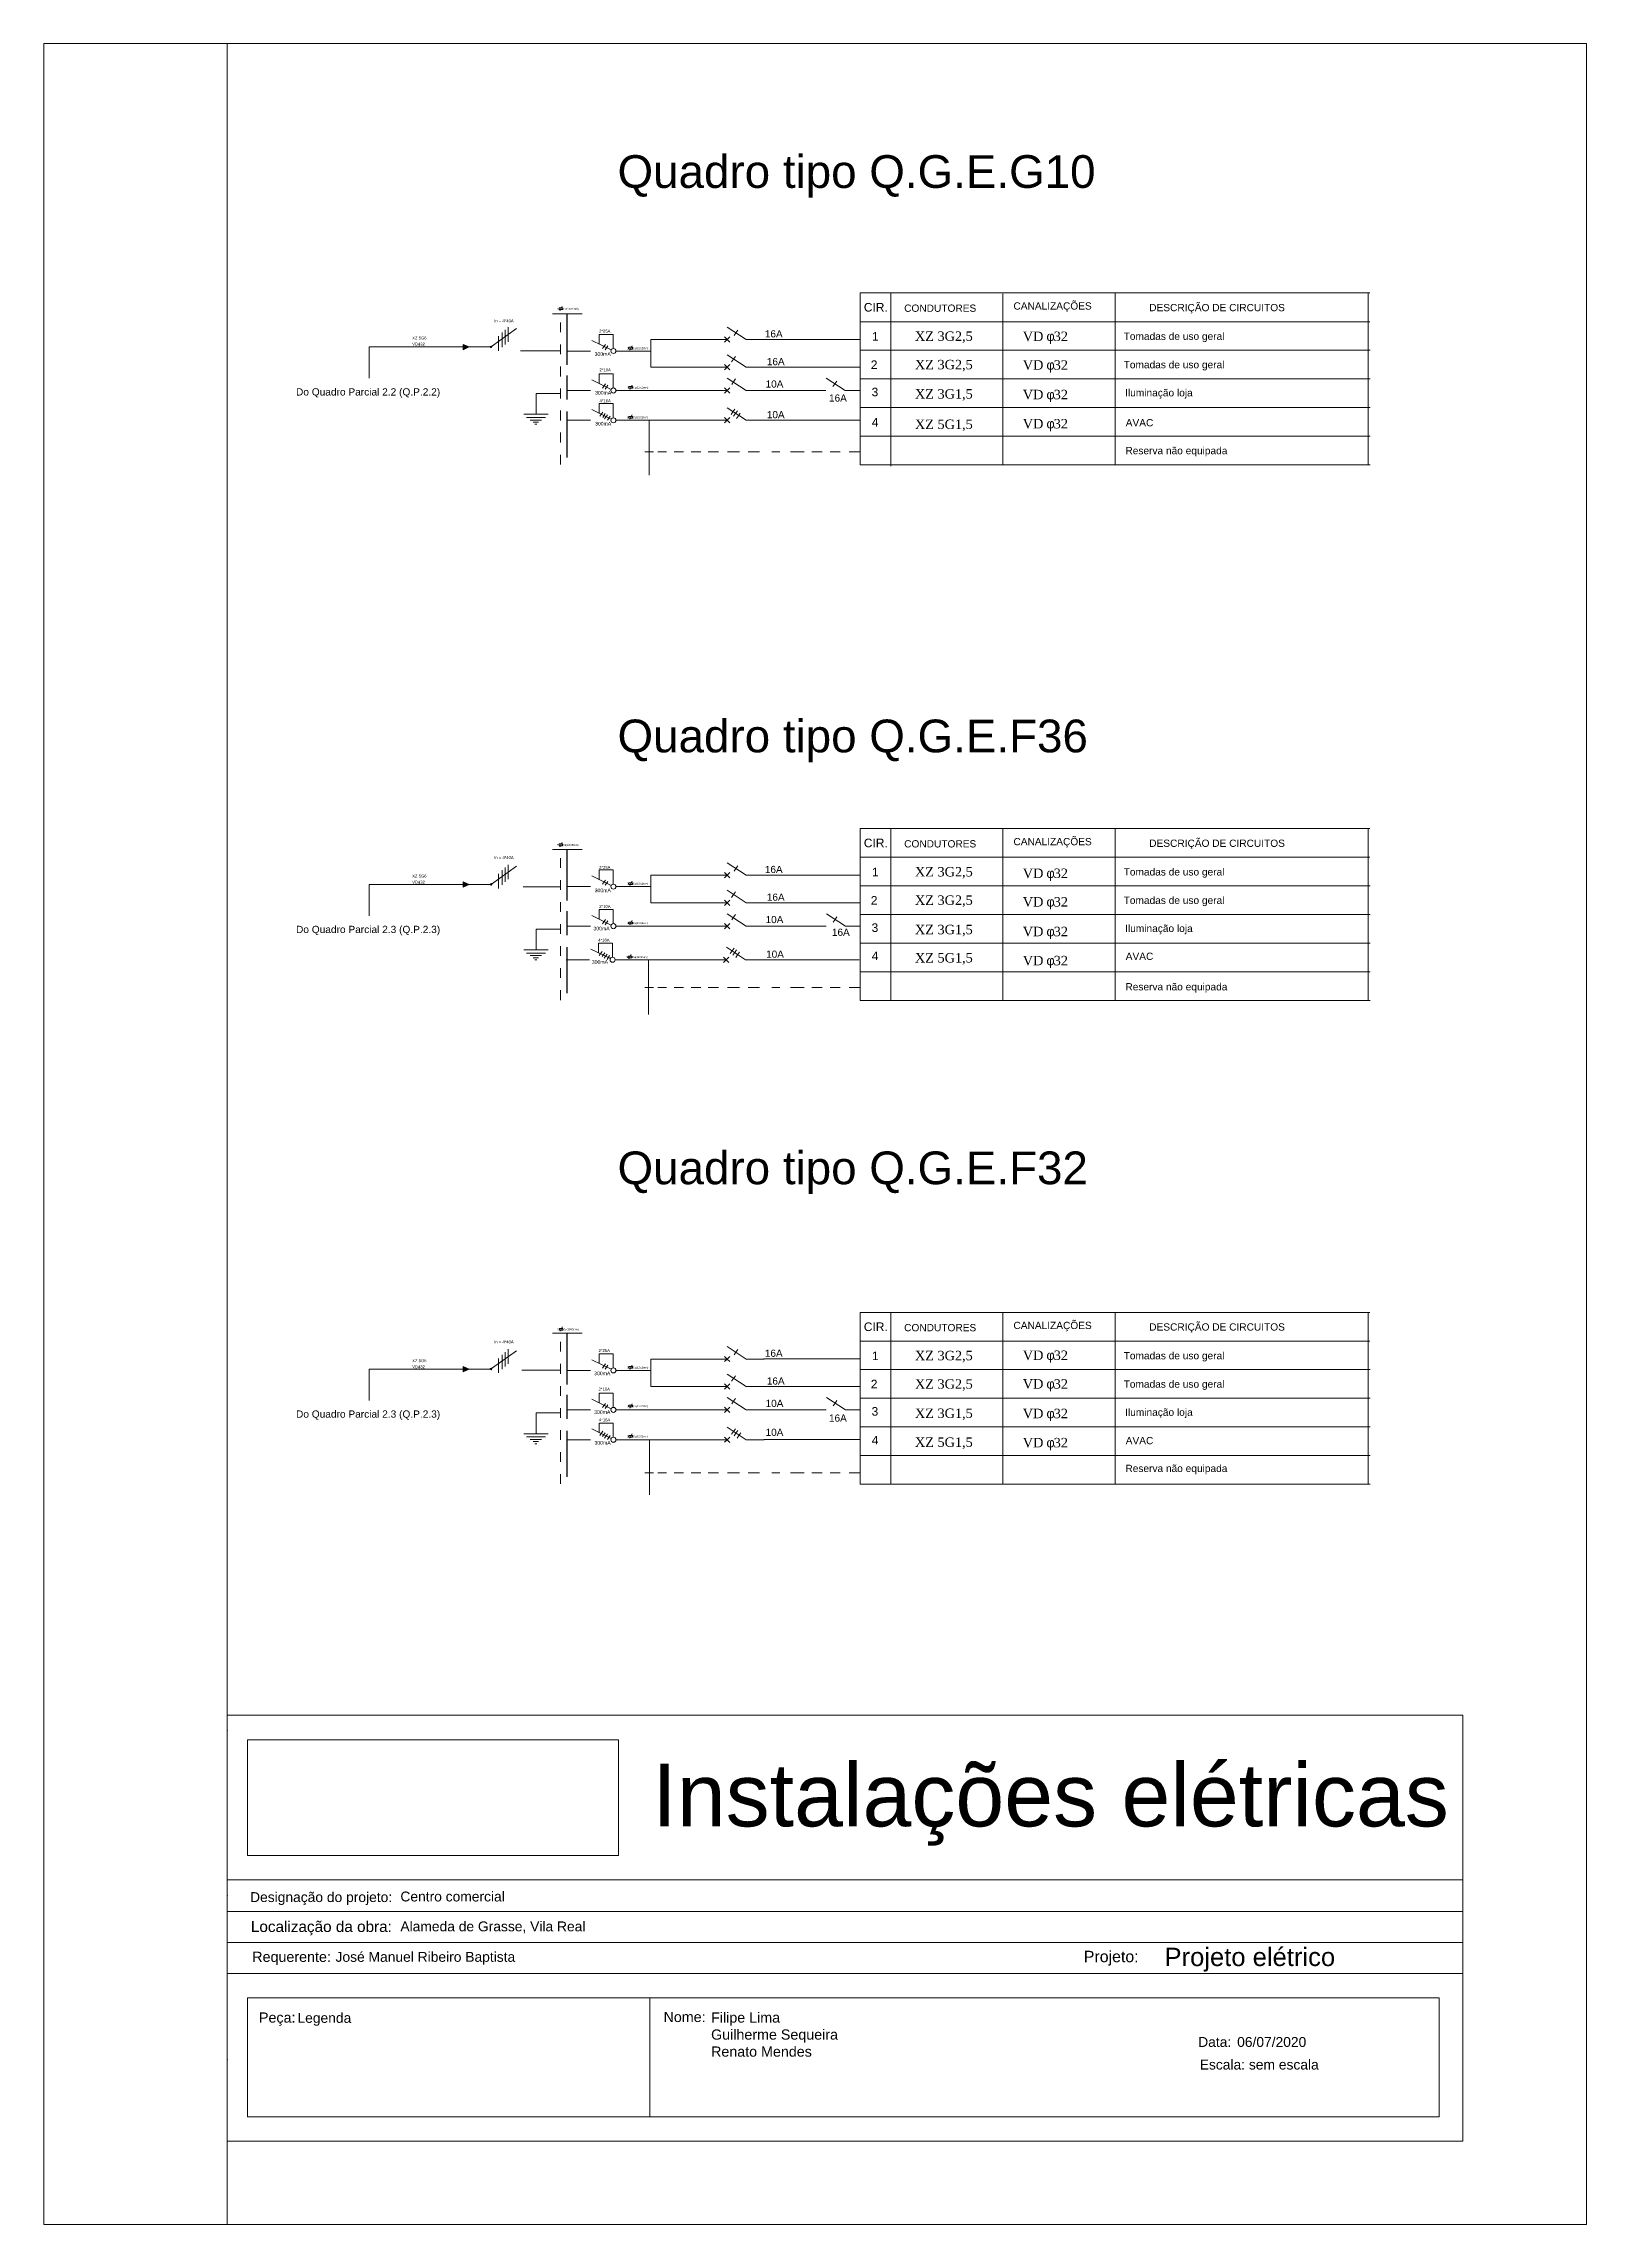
# Model space of a CAD drawing. Extents: x -17539 to 1421, y -3169 to 802964.
# Drawn here: x 676.47 to 697.47, y 381.67 to 411.37 of the extents above; entities that cross this region are included whole.
import ezdxf
from ezdxf.enums import TextEntityAlignment as Align

# ---------------------------------------------------------------- set-up
doc = ezdxf.new("R2010")
doc.units = 0
doc.header["$LTSCALE"] = 25
doc.header["$MEASUREMENT"] = 0
doc.linetypes.add('TRACO_PONTO', pattern=[500, 300, -100, 0.1, -99.9])
doc.layers.get('0').update_dxf_attribs({"lineweight": 9})
doc.styles.add('MtXpl_Symbol', font='symbol.ttf')
doc.styles.add('MtXpl_Times_New_Roma', font='times.ttf')
doc.styles.add('ROMANS', font='arial.ttf')
doc.styles.get("Standard").update_dxf_attribs({"font": 'arial.ttf'})

msp = doc.modelspace()

# ---------------------------------------------------------------- texts
for s, height, style, p in [('CIR.', 0.1168, 'ROMANS', (687.632, 407.72)), ('CONDUTORES', 0.0988, 'ROMANS', (688.181, 407.717)), ('CANALIZAÇÕES', 0.09875, 'ROMANS', (689.669, 407.747)), ('DESCRIÇÃO DE CIRCUITOS', 0.09875, 'ROMANS', (691.517, 407.725)), ('In = 4*40A ', 0.04037, 'ROMANS', (682.601, 407.574)), (' VDϕ32', 0.0404, 'ROMANS', (681.469, 407.257)), (' XZ 5G6', 0.0404, 'ROMANS', (681.469, 407.34)), ('2*25A', 0.0404, 'ROMANS', (684.028, 407.434)), ('16A', 0.0974, 'ROMANS', (686.285, 407.368)), ('1', 0.117, 'ROMANS', (687.743, 407.324)), ('XZ 3G2,5', 0.1285, 'MtXpl_Times_New_Roma', (688.328, 407.321)), ('VD ', 0.1285, 'MtXpl_Times_New_Roma', (689.796, 407.319)), ('f', 0.129, 'MtXpl_Symbol', (690.118, 407.319)), ('32', 0.1285, 'MtXpl_Times_New_Roma', (690.217, 407.319)), ('Tomadas de uso geral', 0.09875, 'ROMANS', (691.169, 407.335)), ('2*10A', 0.0404, 'ROMANS', (684.034, 406.906)), ('16A', 0.0974, 'ROMANS', (686.312, 406.99)), ('2', 0.117, 'ROMANS', (687.727, 406.938)), ('XZ 3G2,5', 0.1285, 'MtXpl_Times_New_Roma', (688.328, 406.934)), ('VD ', 0.1285, 'MtXpl_Times_New_Roma', (689.796, 406.929)), ('f', 0.129, 'MtXpl_Symbol', (690.118, 406.929)), ('32', 0.1285, 'MtXpl_Times_New_Roma', (690.217, 406.929)), ('Tomadas de uso geral', 0.09875, 'ROMANS', (691.169, 406.948)), ('Do Quadro Parcial 2.2 (Q.P.2.2)', 0.09875, 'ROMANS', (679.903, 406.577)), ('10A', 0.0974, 'ROMANS', (686.295, 406.685)), ('16A', 0.0974, 'ROMANS', (687.159, 406.494)), ('3', 0.117, 'ROMANS', (687.738, 406.566)), ('XZ 3G1,5', 0.1285, 'MtXpl_Times_New_Roma', (688.328, 406.535)), ('VD ', 0.1285, 'MtXpl_Times_New_Roma', (689.796, 406.526)), ('f', 0.129, 'MtXpl_Symbol', (690.118, 406.526)), ('32', 0.1285, 'MtXpl_Times_New_Roma', (690.217, 406.526)), ('Iluminação loja', 0.09875, 'ROMANS', (691.189, 406.565)), ('4*16A', 0.0404, 'ROMANS', (684.034, 406.485)), ('10A', 0.0974, 'ROMANS', (686.312, 406.267)), ('4', 0.117, 'ROMANS', (687.74, 406.154)), ('XZ 5G1,5', 0.1285, 'MtXpl_Times_New_Roma', (688.328, 406.121)), ('VD ', 0.1285, 'MtXpl_Times_New_Roma', (689.796, 406.129)), ('f', 0.129, 'MtXpl_Symbol', (690.118, 406.129)), ('32', 0.1285, 'MtXpl_Times_New_Roma', (690.217, 406.129)), ('AVAC', 0.0988, 'ROMANS', (691.197, 406.157)), ('Reserva não equipada', 0.09875, 'ROMANS', (691.193, 405.777)), ('CIR.', 0.1168, 'ROMANS', (687.632, 400.425)), ('CONDUTORES', 0.0988, 'ROMANS', (688.181, 400.422)), ('CANALIZAÇÕES', 0.09875, 'ROMANS', (689.669, 400.452)), ('DESCRIÇÃO DE CIRCUITOS', 0.09875, 'ROMANS', (691.517, 400.43)), ('In = 4*40A ', 0.04037, 'ROMANS', (682.601, 400.264)), ('2*25A', 0.0404, 'ROMANS', (684.029, 400.129)), ('16A', 0.0974, 'ROMANS', (686.285, 400.074)), ('1', 0.117, 'ROMANS', (687.743, 400.029)), ('XZ 3G2,5', 0.1285, 'MtXpl_Times_New_Roma', (688.328, 400.027)), ('VD ', 0.1285, 'MtXpl_Times_New_Roma', (689.796, 400.006)), ('f', 0.129, 'MtXpl_Symbol', (690.118, 400.006)), ('32', 0.1285, 'MtXpl_Times_New_Roma', (690.217, 400.006)), ('Tomadas de uso geral', 0.09875, 'ROMANS', (691.169, 400.04)), (' VDϕ32', 0.0404, 'ROMANS', (681.469, 399.929)), (' XZ 5G6', 0.0404, 'ROMANS', (681.469, 400.012)), ('16A', 0.0974, 'ROMANS', (686.312, 399.696)), ('XZ 3G2,5', 0.1285, 'MtXpl_Times_New_Roma', (688.328, 399.64)), ('2*10A', 0.0404, 'ROMANS', (684.031, 399.598)), ('10A', 0.0974, 'ROMANS', (686.295, 399.391)), ('2', 0.117, 'ROMANS', (687.727, 399.643)), ('VD ', 0.1285, 'MtXpl_Times_New_Roma', (689.796, 399.617)), ('f', 0.129, 'MtXpl_Symbol', (690.118, 399.617)), ('32', 0.1285, 'MtXpl_Times_New_Roma', (690.217, 399.617)), ('Tomadas de uso geral', 0.09875, 'ROMANS', (691.169, 399.653)), ('Do Quadro Parcial 2.3 (Q.P.2.3)', 0.09875, 'ROMANS', (679.903, 399.256)), ('4*16A', 0.0404, 'ROMANS', (684.017, 399.14)), ('16A', 0.0974, 'ROMANS', (687.198, 399.218)), ('3', 0.117, 'ROMANS', (687.738, 399.271)), ('XZ 3G1,5', 0.1285, 'MtXpl_Times_New_Roma', (688.328, 399.24)), ('VD ', 0.1285, 'MtXpl_Times_New_Roma', (689.796, 399.213)), ('f', 0.129, 'MtXpl_Symbol', (690.118, 399.213)), ('32', 0.1285, 'MtXpl_Times_New_Roma', (690.217, 399.213)), ('Iluminação loja', 0.09875, 'ROMANS', (691.189, 399.27)), ('10A', 0.0974, 'ROMANS', (686.302, 398.92)), ('4', 0.117, 'ROMANS', (687.74, 398.887)), ('XZ 5G1,5', 0.1285, 'MtXpl_Times_New_Roma', (688.328, 398.855)), ('VD ', 0.1285, 'MtXpl_Times_New_Roma', (689.796, 398.817)), ('f', 0.129, 'MtXpl_Symbol', (690.118, 398.817)), ('32', 0.1285, 'MtXpl_Times_New_Roma', (690.217, 398.817)), ('AVAC', 0.0988, 'ROMANS', (691.197, 398.89)), ('Reserva não equipada', 0.09875, 'ROMANS', (691.193, 398.475)), ('CIR.', 0.1168, 'ROMANS', (687.632, 393.836)), ('CONDUTORES', 0.0988, 'ROMANS', (688.181, 393.833)), ('CANALIZAÇÕES', 0.09875, 'ROMANS', (689.669, 393.863)), ('DESCRIÇÃO DE CIRCUITOS', 0.09875, 'ROMANS', (691.517, 393.842)), ('In = 4*40A ', 0.04037, 'ROMANS', (682.601, 393.667)), ('2*25A', 0.0404, 'ROMANS', (684.022, 393.551)), ('16A', 0.0974, 'ROMANS', (686.285, 393.485)), ('1', 0.117, 'ROMANS', (687.743, 393.44)), ('XZ 3G2,5', 0.1285, 'MtXpl_Times_New_Roma', (688.328, 393.438)), ('VD ', 0.1285, 'MtXpl_Times_New_Roma', (689.796, 393.442)), ('f', 0.129, 'MtXpl_Symbol', (690.118, 393.442)), ('32', 0.1285, 'MtXpl_Times_New_Roma', (690.217, 393.442)), ('Tomadas de uso geral', 0.09875, 'ROMANS', (691.169, 393.451)), (' VDϕ32', 0.0404, 'ROMANS', (681.469, 393.329)), (' XZ 5G6', 0.0404, 'ROMANS', (681.469, 393.412)), ('2*10A', 0.0404, 'ROMANS', (684.022, 393.024)), ('16A', 0.0974, 'ROMANS', (686.312, 393.107)), ('2', 0.117, 'ROMANS', (687.727, 393.055)), ('XZ 3G2,5', 0.1285, 'MtXpl_Times_New_Roma', (688.328, 393.051)), ('VD ', 0.1285, 'MtXpl_Times_New_Roma', (689.796, 393.052)), ('f', 0.129, 'MtXpl_Symbol', (690.118, 393.052)), ('32', 0.1285, 'MtXpl_Times_New_Roma', (690.217, 393.052)), ('Tomadas de uso geral', 0.09875, 'ROMANS', (691.169, 393.064)), ('Do Quadro Parcial 2.3 (Q.P.2.3)', 0.09875, 'ROMANS', (679.903, 392.656)), ('4*16A', 0.0404, 'ROMANS', (684.026, 392.606)), ('10A', 0.0974, 'ROMANS', (686.295, 392.802)), ('16A', 0.0974, 'ROMANS', (687.158, 392.602)), ('3', 0.117, 'ROMANS', (687.738, 392.683)), ('XZ 3G1,5', 0.1285, 'MtXpl_Times_New_Roma', (688.328, 392.652)), ('VD ', 0.1285, 'MtXpl_Times_New_Roma', (689.796, 392.649)), ('f', 0.129, 'MtXpl_Symbol', (690.118, 392.649)), ('32', 0.1285, 'MtXpl_Times_New_Roma', (690.217, 392.649)), ('Iluminação loja', 0.09875, 'ROMANS', (691.189, 392.681)), ('10A', 0.0974, 'ROMANS', (686.295, 392.408)), ('4', 0.117, 'ROMANS', (687.74, 392.291)), ('XZ 5G1,5', 0.1285, 'MtXpl_Times_New_Roma', (688.328, 392.258)), ('VD ', 0.1285, 'MtXpl_Times_New_Roma', (689.796, 392.252)), ('f', 0.129, 'MtXpl_Symbol', (690.118, 392.252)), ('32', 0.1285, 'MtXpl_Times_New_Roma', (690.217, 392.252)), ('AVAC', 0.0988, 'ROMANS', (691.197, 392.294)), ('Reserva não equipada', 0.09875, 'ROMANS', (691.193, 391.916))]:
    msp.add_text(s, height=height, dxfattribs=dict(style=style)).set_placement(p)
at = {"style": 'ROMANS'}
for s, p in [('5      Cu(10X5mm)', (683.604, 407.757)), ('3      Cu(12X2mm)', (684.554, 407.22)), ('3      Cu(12X2mm)', (684.554, 406.685)), ('5      Cu(12X2mm)', (684.554, 406.28)), ('5      Cu(10X5mm)', (683.602, 400.456)), ('3      Cu(12X2mm)', (684.554, 399.929)), ('3      Cu(12X2mm)', (684.554, 399.392)), ('5      Cu(12X2mm)', (684.544, 398.929)), ('5      Cu(10X5mm)', (683.607, 393.859)), ('3      Cu(12X2mm)', (684.554, 393.338)), ('3      Cu(12X2mm)', (684.554, 392.812)), ('5      Cu(12X2mm)', (684.554, 392.401))]:
    msp.add_text(s, height=0.02538, dxfattribs=at).set_placement(p, align=Align.MIDDLE_CENTER)
at = {"attachment_point": 1}
for s, width, gutter_width, heights, insert, char_height in [('Quadro tipo Q.G.E.G10', 6.6246, 2.229, [0.788], (684.28, 409.85), 0.44575), ('Quadro tipo Q.G.E.F36', 6.6246, 2.229, [0.788], (684.28, 402.163), 0.44575), ('Quadro tipo Q.G.E.F32', 7.49137, 2.229, [0.918], (684.28, 396.281), 0.44575), ('Filipe Lima\\PGuilherme Sequeira\\PRenato Mendes', 1.91251, 0.695, [1.016], (685.553, 384.556), 0.13907)]:
    msp.add_mtext_dynamic_manual_height_columns(s, width=width, gutter_width=gutter_width, heights=heights, dxfattribs=dict(at, insert=insert, char_height=char_height))
for s, insert, char_height, width in [('300mA', (683.968, 407.167), 0.0496, 0.08125), ('300mA', (683.974, 406.639), 0.0496, 0.08125), ('300mA', (683.974, 406.218), 0.0496, 0.08125), ('300mA', (683.969, 399.862), 0.0496, 0.08125), ('300mA', (683.952, 399.342), 0.0496, 0.08125), ('300mA', (683.93, 398.887), 0.0496, 0.08125), ('300mA', (683.962, 393.284), 0.0496, 0.08125), ('300mA', (683.962, 392.757), 0.0496, 0.08125), ('300mA', (683.966, 392.339), 0.0496, 0.08125), ('Instalações elétricas', (684.754, 387.946), 0.85663, 10.8783), ('Designação do projeto:', (679.278, 386.194), 0.1346, 2.08364), ('Centro comercial', (681.324, 386.202), 0.1346, 2.08364), ('Localização da obra:', (679.289, 385.8), 0.14887, 2.30464), ('Alameda de Grasse, Vila Real', (681.324, 385.795), 0.1346, 2.83899), ('Requerente:', (679.308, 385.383), 0.13907, 2.15283), ('José Manuel Ribeiro Baptista', (680.441, 385.38), 0.1346, 2.83899), ('Projeto:', (690.627, 385.395), 0.1549, 2.39854), ('Projeto elétrico', (691.725, 385.437), 0.24933, 3.85974), ('Peça:', (679.399, 384.556), 0.1391, 2.15283), ('Legenda', (679.923, 384.549), 0.1346, 2.83899), ('Nome:', (684.906, 384.564), 0.1391, 0.56614), ('Data:', (692.184, 384.221), 0.1346, 2.08364), ('06/07/2020', (692.714, 384.221), 0.1346, 2.08364), ('Escala:', (692.205, 383.913), 0.1346, 2.08364), ('sem escala', (692.874, 383.913), 0.1346, 2.08364)]:
    msp.add_mtext(s, dxfattribs=dict(at, insert=insert, char_height=char_height, width=width))

# ---------------------------------------------------------------- hatches: boundary and pattern name
h = msp.add_hatch(color=256)
h.dxf.hatch_style = 1
h.paths.add_polyline_path([(682.177, 407.272), (682.177, 407.201), (682.262, 407.238)])
h = msp.add_hatch(color=256)
h.dxf.hatch_style = 1
h.paths.add_polyline_path([(682.262, 399.918), (682.177, 399.952), (682.177, 399.88)])
h = msp.add_hatch(color=256)
h.dxf.hatch_style = 1
h.paths.add_polyline_path([(682.262, 393.318), (682.177, 393.352), (682.177, 393.28)])

# ---------------------------------------------------------------- linework, layer by layer
for p, q in [((676.468, 411.369), (676.468, 381.669)), ((676.468, 411.369), (697.468, 411.369)), ((678.968, 411.369), (678.968, 381.669)), ((697.468, 411.369), (697.468, 381.669)), ((697.468, 411.369), (697.468, 410.888)), ((683.495, 407.731), (683.527, 407.79)), ((687.581, 407.973), (694.522, 407.973)), ((687.581, 407.973), (687.581, 406.414)), ((688.001, 407.975), (688.001, 406.396)), ((689.523, 407.963), (689.523, 406.414)), ((691.052, 407.973), (691.052, 406.414)), ((694.496, 407.973), (694.496, 406.414)), ((682.562, 407.244), (682.906, 407.488)), ((682.791, 407.507), (682.791, 407.309)), ((683.393, 407.691), (683.796, 407.691)), ((683.486, 407.747), (683.486, 407.771)), ((683.533, 407.77), (683.486, 407.77)), ((683.486, 407.747), (683.533, 407.747)), ((683.502, 407.571), (683.502, 407.438)), ((683.533, 407.747), (683.533, 407.771)), ((686.031, 407.339), (685.773, 407.508)), ((687.581, 407.582), (694.522, 407.582)), ((687.801, 407.582), (694.522, 407.582)), ((682.177, 407.238), (680.897, 407.238)), ((680.897, 407.238), (680.897, 406.812)), ((682.177, 407.272), (682.177, 407.201)), ((682.177, 407.272), (682.262, 407.238)), ((682.177, 407.201), (682.262, 407.238)), ((682.418, 407.238), (682.262, 407.238)), ((682.661, 407.384), (682.661, 407.185)), ((682.707, 407.433), (682.707, 407.235)), ((682.752, 407.47), (682.752, 407.272)), ((683.502, 407.271), (683.502, 407.138)), ((684.193, 407.198), (683.928, 407.328)), ((684.031, 407.277), (684.031, 407.41)), ((684.031, 407.41), (684.222, 407.41)), ((684.114, 407.272), (684.073, 407.215)), ((684.148, 407.254), (684.113, 407.2)), ((684.222, 407.41), (684.222, 407.217)), ((684.483, 407.234), (684.435, 407.234)), ((684.435, 407.21), (684.435, 407.234)), ((684.435, 407.21), (684.483, 407.21)), ((684.445, 407.195), (684.477, 407.253)), ((684.483, 407.21), (684.483, 407.234)), ((684.735, 407.338), (685.512, 407.339)), ((684.735, 407.338), (684.735, 406.963)), ((685.512, 407.339), (685.77, 407.339)), ((685.77, 407.339), (685.734, 407.375)), ((685.77, 407.339), (685.734, 407.303)), ((685.746, 407.315), (685.746, 407.315)), ((685.746, 407.315), (685.746, 407.315)), ((685.746, 407.315), (685.746, 407.315)), ((685.746, 407.315), (685.746, 407.315)), ((685.77, 407.339), (685.806, 407.375)), ((685.77, 407.339), (685.806, 407.302)), ((685.89, 407.43), (685.865, 407.393)), ((685.89, 407.43), (685.917, 407.466)), ((686.031, 407.339), (686.274, 407.339)), ((687.582, 407.339), (686.272, 407.339)), ((687.581, 407.193), (694.523, 407.193)), ((683.502, 406.971), (683.502, 406.838)), ((683.588, 407.183), (683.91, 407.183)), ((684.257, 407.183), (684.735, 407.183)), ((684.735, 406.963), (685.512, 406.963)), ((685.512, 406.963), (685.77, 406.963)), ((685.77, 406.963), (685.734, 406.999)), ((685.77, 406.963), (685.734, 406.927)), ((685.746, 406.939), (685.746, 406.939)), ((685.746, 406.939), (685.746, 406.939)), ((685.746, 406.939), (685.746, 406.939)), ((685.746, 406.939), (685.746, 406.939)), ((685.77, 406.963), (685.806, 406.999)), ((685.77, 406.963), (685.806, 406.927)), ((686.031, 406.963), (685.773, 407.132)), ((685.857, 407.074), (685.832, 407.037)), ((685.857, 407.074), (685.884, 407.11)), ((686.031, 406.963), (686.274, 406.963)), ((687.582, 406.963), (686.272, 406.963)), ((683.17, 406.321), (683.17, 406.605)), ((683.502, 406.605), (683.17, 406.605)), ((683.502, 406.671), (683.502, 406.538)), ((683.589, 406.645), (683.91, 406.645)), ((684.193, 406.66), (683.928, 406.79)), ((684.031, 406.74), (684.031, 406.872)), ((684.031, 406.872), (684.222, 406.872)), ((684.114, 406.734), (684.073, 406.677)), ((684.148, 406.716), (684.113, 406.662)), ((684.222, 406.872), (684.222, 406.679)), ((684.257, 406.645), (684.735, 406.645)), ((684.435, 406.675), (684.435, 406.699)), ((684.483, 406.698), (684.435, 406.698)), ((684.435, 406.675), (684.483, 406.675)), ((684.445, 406.659), (684.477, 406.718)), ((684.483, 406.675), (684.483, 406.699)), ((684.735, 406.645), (685.512, 406.645)), ((685.512, 406.645), (685.77, 406.645)), ((685.77, 406.645), (685.734, 406.681)), ((685.77, 406.645), (685.734, 406.609)), ((685.746, 406.622), (685.746, 406.622)), ((685.746, 406.622), (685.746, 406.622)), ((685.746, 406.622), (685.746, 406.622)), ((685.746, 406.622), (685.746, 406.622)), ((685.77, 406.645), (685.806, 406.681)), ((685.77, 406.645), (685.806, 406.609)), ((686.031, 406.645), (685.773, 406.814)), ((685.86, 406.765), (685.835, 406.729)), ((685.86, 406.765), (685.887, 406.802)), ((686.031, 406.645), (686.274, 406.645)), ((687.117, 406.645), (686.274, 406.645)), ((687.378, 406.645), (687.12, 406.814)), ((687.237, 406.736), (687.212, 406.7)), ((687.237, 406.736), (687.264, 406.773)), ((687.378, 406.645), (687.58, 406.645)), ((687.581, 406.803), (694.523, 406.803)), ((687.581, 406.803), (687.581, 406.023)), ((688.001, 406.805), (688.001, 406.023)), ((689.523, 406.793), (689.523, 406.023)), ((691.052, 406.803), (691.052, 406.023)), ((694.496, 406.803), (694.496, 406.023)), ((683.006, 406.321), (683.334, 406.321)), ((683.502, 406.371), (683.502, 406.238)), ((684.193, 406.255), (683.928, 406.385)), ((684.031, 406.334), (684.031, 406.466)), ((684.031, 406.466), (684.222, 406.466)), ((684.079, 406.351), (684.038, 406.294)), ((684.113, 406.332), (684.078, 406.279)), ((684.145, 406.314), (684.104, 406.257)), ((684.222, 406.466), (684.222, 406.274)), ((684.445, 406.254), (684.477, 406.313)), ((686.031, 406.24), (685.773, 406.409)), ((685.851, 406.354), (685.825, 406.318)), ((685.851, 406.354), (685.877, 406.391)), ((685.885, 406.331), (685.86, 406.294)), ((685.885, 406.331), (685.911, 406.368)), ((685.924, 406.301), (685.899, 406.264)), ((685.924, 406.301), (685.951, 406.337)), ((687.581, 406.414), (694.523, 406.414)), ((683.041, 406.278), (683.297, 406.278)), ((683.089, 406.243), (683.245, 406.243)), ((683.132, 406.213), (683.202, 406.213)), ((683.156, 406.185), (683.18, 406.185)), ((683.502, 406.071), (683.502, 405.938)), ((683.589, 406.239), (683.91, 406.239)), ((684.179, 406.296), (684.144, 406.242)), ((684.257, 406.239), (684.735, 406.239)), ((684.483, 406.293), (684.435, 406.293)), ((684.435, 406.269), (684.435, 406.293)), ((684.435, 406.269), (684.483, 406.269)), ((684.483, 406.269), (684.483, 406.293)), ((684.71, 406.238), (684.71, 405.493)), ((684.735, 406.239), (685.512, 406.24)), ((685.512, 406.24), (685.77, 406.24)), ((685.77, 406.24), (685.734, 406.276)), ((685.77, 406.24), (685.734, 406.204)), ((685.746, 406.216), (685.746, 406.216)), ((685.746, 406.216), (685.746, 406.216)), ((685.746, 406.216), (685.746, 406.216)), ((685.746, 406.216), (685.746, 406.216)), ((685.77, 406.24), (685.806, 406.276)), ((685.77, 406.24), (685.806, 406.203)), ((686.031, 406.24), (686.274, 406.24)), ((687.582, 406.24), (686.272, 406.24)), ((687.581, 406.023), (694.523, 406.023)), ((687.581, 406.023), (687.581, 405.634)), ((688.001, 406.023), (688.001, 405.615)), ((689.523, 406.023), (689.523, 405.634)), ((691.052, 406.023), (691.052, 405.634)), ((694.496, 406.023), (694.496, 405.634)), ((683.502, 405.771), (683.502, 405.638)), ((684.769, 405.812), (684.651, 405.812)), ((684.947, 405.812), (684.829, 405.812)), ((685.179, 405.812), (685.049, 405.812)), ((685.412, 405.812), (685.28, 405.812)), ((685.656, 405.812), (685.513, 405.812)), ((685.94, 405.812), (685.778, 405.812)), ((686.214, 405.812), (686.057, 405.812)), ((686.491, 405.812), (686.378, 405.812)), ((686.82, 405.812), (686.635, 405.812)), ((687.065, 405.812), (686.924, 405.812)), ((687.31, 405.812), (687.173, 405.812)), ((687.579, 405.812), (687.434, 405.812)), ((687.581, 405.634), (694.523, 405.634)), ((687.581, 400.679), (694.522, 400.679)), ((687.581, 400.679), (687.581, 399.119)), ((688.001, 400.68), (688.001, 399.101)), ((689.523, 400.669), (689.523, 399.119)), ((691.052, 400.679), (691.052, 399.119)), ((694.496, 400.679), (694.496, 399.119)), ((683.393, 400.396), (683.796, 400.396)), ((683.531, 400.469), (683.483, 400.469)), ((683.483, 400.445), (683.483, 400.469)), ((683.483, 400.445), (683.531, 400.445)), ((683.493, 400.43), (683.524, 400.489)), ((683.531, 400.445), (683.531, 400.469)), ((682.562, 399.924), (682.906, 400.168)), ((682.661, 400.063), (682.661, 399.865)), ((682.707, 400.113), (682.707, 399.915)), ((682.752, 400.15), (682.752, 399.952)), ((682.791, 400.187), (682.791, 399.988)), ((683.502, 400.276), (683.502, 400.144)), ((684.031, 399.983), (684.031, 400.115)), ((684.031, 400.115), (684.222, 400.115)), ((684.222, 400.115), (684.222, 399.922)), ((685.77, 400.044), (685.734, 400.08)), ((685.77, 400.044), (685.806, 400.08)), ((686.031, 400.044), (685.773, 400.213)), ((685.89, 400.135), (685.865, 400.098)), ((685.89, 400.135), (685.917, 400.172)), ((687.581, 400.288), (694.522, 400.288)), ((687.801, 400.288), (694.522, 400.288)), ((682.177, 399.918), (680.897, 399.918)), ((680.897, 399.918), (680.897, 399.492)), ((682.177, 399.952), (682.177, 399.88)), ((682.177, 399.952), (682.262, 399.918)), ((682.177, 399.88), (682.262, 399.918)), ((682.418, 399.918), (682.262, 399.918)), ((683.502, 399.976), (683.502, 399.844)), ((683.588, 399.888), (683.91, 399.888)), ((684.193, 399.903), (683.928, 400.034)), ((684.114, 399.978), (684.073, 399.921)), ((684.148, 399.959), (684.113, 399.906)), ((684.257, 399.888), (684.735, 399.888)), ((684.483, 399.942), (684.435, 399.942)), ((684.435, 399.918), (684.435, 399.942)), ((684.435, 399.918), (684.483, 399.918)), ((684.445, 399.903), (684.477, 399.962)), ((684.483, 399.918), (684.483, 399.942)), ((684.735, 400.044), (685.512, 400.044)), ((684.735, 400.044), (684.735, 399.668)), ((685.512, 400.044), (685.77, 400.044)), ((685.77, 400.044), (685.734, 400.008)), ((685.746, 400.021), (685.746, 400.021)), ((685.746, 400.021), (685.746, 400.021)), ((685.746, 400.021), (685.746, 400.021)), ((685.746, 400.021), (685.746, 400.021)), ((685.77, 400.044), (685.806, 400.008)), ((686.031, 399.668), (685.773, 399.838)), ((685.857, 399.779), (685.832, 399.742)), ((685.857, 399.779), (685.884, 399.816)), ((686.031, 400.044), (686.274, 400.044)), ((687.582, 400.044), (686.272, 400.044)), ((687.581, 399.898), (694.523, 399.898)), ((683.502, 399.676), (683.502, 399.544)), ((684.193, 399.365), (683.928, 399.496)), ((684.031, 399.445), (684.031, 399.577)), ((684.031, 399.577), (684.222, 399.577)), ((684.222, 399.577), (684.222, 399.385)), ((684.735, 399.668), (685.512, 399.668)), ((685.512, 399.668), (685.77, 399.668)), ((685.77, 399.668), (685.734, 399.704)), ((685.77, 399.668), (685.734, 399.633)), ((685.746, 399.645), (685.746, 399.645)), ((685.746, 399.645), (685.746, 399.645)), ((685.746, 399.645), (685.746, 399.645)), ((685.746, 399.645), (685.746, 399.645)), ((685.77, 399.668), (685.806, 399.704)), ((685.77, 399.668), (685.806, 399.632)), ((686.031, 399.351), (685.773, 399.52)), ((685.86, 399.471), (685.835, 399.434)), ((685.86, 399.471), (685.887, 399.508)), ((686.031, 399.668), (686.274, 399.668)), ((687.582, 399.669), (686.272, 399.669)), ((687.381, 399.351), (687.124, 399.52)), ((687.241, 399.442), (687.267, 399.478)), ((687.581, 399.509), (694.523, 399.509)), ((687.581, 399.509), (687.581, 398.339)), ((688.001, 399.51), (688.001, 398.339)), ((689.523, 399.499), (689.523, 398.339)), ((691.052, 399.509), (691.052, 398.339)), ((694.496, 399.509), (694.496, 398.339)), ((683.17, 399.026), (683.17, 399.311)), ((683.502, 399.311), (683.17, 399.311)), ((683.502, 399.376), (683.502, 399.244)), ((683.589, 399.35), (683.91, 399.35)), ((684.114, 399.44), (684.073, 399.383)), ((684.148, 399.421), (684.113, 399.368)), ((684.257, 399.35), (684.735, 399.35)), ((684.483, 399.405), (684.435, 399.405)), ((684.435, 399.381), (684.435, 399.405)), ((684.435, 399.381), (684.483, 399.382)), ((684.445, 399.366), (684.477, 399.425)), ((684.483, 399.382), (684.483, 399.406)), ((684.735, 399.35), (685.512, 399.351)), ((685.512, 399.351), (685.77, 399.351)), ((685.77, 399.351), (685.734, 399.387)), ((685.77, 399.351), (685.734, 399.315)), ((685.746, 399.327), (685.746, 399.327)), ((685.746, 399.327), (685.746, 399.327)), ((685.746, 399.327), (685.746, 399.327)), ((685.746, 399.327), (685.746, 399.327)), ((685.77, 399.351), (685.806, 399.387)), ((685.77, 399.351), (685.806, 399.314)), ((686.031, 399.351), (686.274, 399.351)), ((687.12, 399.351), (686.278, 399.351)), ((687.241, 399.442), (687.215, 399.405)), ((687.381, 399.351), (687.581, 399.351)), ((683.006, 399.026), (683.334, 399.026)), ((683.041, 398.984), (683.297, 398.984)), ((683.089, 398.949), (683.245, 398.949)), ((683.132, 398.919), (683.202, 398.919)), ((683.156, 398.891), (683.18, 398.891)), ((683.502, 399.076), (683.502, 398.944)), ((683.579, 398.893), (683.9, 398.893)), ((684.182, 398.908), (683.918, 399.038)), ((684.021, 398.987), (684.021, 399.12)), ((684.021, 399.12), (684.212, 399.12)), ((684.072, 399.007), (684.031, 398.95)), ((684.106, 398.988), (684.071, 398.935)), ((684.139, 398.97), (684.097, 398.913)), ((684.172, 398.951), (684.137, 398.898)), ((684.212, 399.12), (684.212, 398.927)), ((684.247, 398.893), (684.724, 398.893)), ((684.473, 398.942), (684.425, 398.942)), ((684.425, 398.918), (684.425, 398.942)), ((684.425, 398.918), (684.473, 398.919)), ((684.435, 398.903), (684.466, 398.962)), ((684.473, 398.919), (684.473, 398.943)), ((684.701, 398.89), (684.701, 398.145)), ((684.724, 398.893), (685.502, 398.893)), ((685.502, 398.893), (685.759, 398.893)), ((685.759, 398.893), (685.724, 398.929)), ((685.759, 398.893), (685.724, 398.857)), ((685.759, 398.893), (685.796, 398.929)), ((685.759, 398.893), (685.796, 398.857)), ((686.02, 398.893), (685.763, 399.062)), ((685.84, 399.015), (685.815, 398.978)), ((685.84, 399.015), (685.867, 399.052)), ((685.875, 398.992), (685.849, 398.955)), ((685.875, 398.992), (685.901, 399.028)), ((685.914, 398.961), (685.889, 398.925)), ((685.914, 398.961), (685.94, 398.998)), ((686.02, 398.893), (686.264, 398.893)), ((687.571, 398.893), (686.262, 398.893)), ((687.581, 399.119), (694.523, 399.119)), ((683.502, 398.776), (683.502, 398.644)), ((685.736, 398.87), (685.736, 398.87)), ((685.736, 398.87), (685.736, 398.87)), ((685.736, 398.87), (685.736, 398.87)), ((685.736, 398.87), (685.736, 398.87)), ((687.581, 398.728), (694.523, 398.728)), ((683.502, 398.476), (683.502, 398.344)), ((684.769, 398.514), (684.651, 398.514)), ((684.947, 398.514), (684.829, 398.514)), ((685.179, 398.514), (685.049, 398.514)), ((685.412, 398.514), (685.28, 398.514)), ((685.656, 398.514), (685.513, 398.514)), ((685.94, 398.514), (685.778, 398.514)), ((686.214, 398.514), (686.057, 398.514)), ((686.491, 398.514), (686.378, 398.514)), ((686.82, 398.514), (686.635, 398.514)), ((687.065, 398.514), (686.924, 398.514)), ((687.31, 398.514), (687.173, 398.514)), ((687.579, 398.514), (687.434, 398.514)), ((687.581, 398.339), (694.523, 398.339)), ((683.536, 393.872), (683.488, 393.872)), ((683.488, 393.848), (683.488, 393.872)), ((683.488, 393.848), (683.536, 393.848)), ((683.498, 393.833), (683.53, 393.892)), ((683.536, 393.848), (683.536, 393.872)), ((687.581, 394.09), (694.522, 394.09)), ((687.581, 394.09), (687.581, 392.531)), ((688.001, 394.092), (688.001, 392.513)), ((689.523, 394.08), (689.523, 392.531)), ((691.052, 394.09), (691.052, 392.531)), ((694.496, 394.09), (694.496, 392.531)), ((682.562, 393.324), (682.906, 393.568)), ((682.752, 393.55), (682.752, 393.352)), ((682.791, 393.587), (682.791, 393.388)), ((683.393, 393.808), (683.796, 393.808)), ((683.502, 393.687), (683.502, 393.555)), ((684.031, 393.394), (684.031, 393.527)), ((684.031, 393.527), (684.222, 393.527)), ((684.222, 393.527), (684.222, 393.334)), ((686.031, 393.455), (685.773, 393.625)), ((685.89, 393.546), (685.865, 393.51)), ((685.89, 393.546), (685.917, 393.583)), ((687.581, 393.699), (694.522, 393.699)), ((687.801, 393.699), (694.522, 393.699)), ((682.177, 393.318), (680.897, 393.318)), ((680.897, 393.318), (680.897, 392.892)), ((682.177, 393.352), (682.177, 393.28)), ((682.177, 393.352), (682.262, 393.318)), ((682.177, 393.28), (682.262, 393.318)), ((682.418, 393.318), (682.262, 393.318)), ((682.661, 393.463), (682.661, 393.265)), ((682.707, 393.513), (682.707, 393.315)), ((683.502, 393.387), (683.502, 393.255)), ((683.588, 393.3), (683.91, 393.3)), ((684.193, 393.315), (683.928, 393.445)), ((684.114, 393.389), (684.073, 393.332)), ((684.148, 393.371), (684.113, 393.317)), ((684.257, 393.3), (684.735, 393.3)), ((684.483, 393.352), (684.435, 393.352)), ((684.435, 393.328), (684.435, 393.352)), ((684.435, 393.328), (684.483, 393.328)), ((684.445, 393.313), (684.477, 393.371)), ((684.483, 393.328), (684.483, 393.352)), ((684.735, 393.455), (685.512, 393.455)), ((684.735, 393.455), (684.735, 393.08)), ((685.512, 393.455), (685.77, 393.455)), ((685.77, 393.455), (685.734, 393.491)), ((685.77, 393.455), (685.734, 393.419)), ((685.746, 393.432), (685.746, 393.432)), ((685.746, 393.432), (685.746, 393.432)), ((685.746, 393.432), (685.746, 393.432)), ((685.746, 393.432), (685.746, 393.432)), ((685.77, 393.455), (685.806, 393.491)), ((685.77, 393.455), (685.806, 393.419)), ((686.031, 393.08), (685.773, 393.249)), ((686.031, 393.455), (686.274, 393.455)), ((687.582, 393.456), (686.272, 393.456)), ((687.581, 393.31), (694.523, 393.31)), ((683.502, 393.087), (683.502, 392.955)), ((684.031, 392.856), (684.031, 392.989)), ((684.031, 392.989), (684.222, 392.989)), ((684.222, 392.989), (684.222, 392.796)), ((684.735, 393.08), (685.512, 393.08)), ((685.512, 393.08), (685.77, 393.08)), ((685.77, 393.08), (685.734, 393.116)), ((685.77, 393.08), (685.734, 393.044)), ((685.746, 393.056), (685.746, 393.056)), ((685.746, 393.056), (685.746, 393.056)), ((685.746, 393.056), (685.746, 393.056)), ((685.746, 393.056), (685.746, 393.056)), ((685.77, 393.08), (685.806, 393.116)), ((685.77, 393.08), (685.806, 393.044)), ((686.031, 392.762), (685.773, 392.931)), ((685.857, 393.19), (685.832, 393.154)), ((685.857, 393.19), (685.884, 393.227)), ((686.031, 393.08), (686.274, 393.08)), ((687.582, 393.08), (686.272, 393.08)), ((687.381, 392.762), (687.124, 392.931)), ((683.17, 392.438), (683.17, 392.722)), ((683.502, 392.722), (683.17, 392.722)), ((683.502, 392.787), (683.502, 392.655)), ((683.589, 392.762), (683.91, 392.762)), ((684.193, 392.777), (683.928, 392.907)), ((684.114, 392.851), (684.073, 392.794)), ((684.148, 392.833), (684.113, 392.779)), ((684.257, 392.762), (684.735, 392.762)), ((684.483, 392.826), (684.435, 392.826)), ((684.435, 392.802), (684.435, 392.826)), ((684.435, 392.802), (684.483, 392.802)), ((684.445, 392.786), (684.477, 392.845)), ((684.483, 392.802), (684.483, 392.826)), ((684.735, 392.762), (685.512, 392.762)), ((685.512, 392.762), (685.77, 392.762)), ((685.77, 392.762), (685.734, 392.798)), ((685.77, 392.762), (685.734, 392.726)), ((685.746, 392.738), (685.746, 392.738)), ((685.746, 392.738), (685.746, 392.738)), ((685.746, 392.738), (685.746, 392.738)), ((685.746, 392.738), (685.746, 392.738)), ((685.77, 392.762), (685.806, 392.798)), ((685.77, 392.762), (685.806, 392.726)), ((685.86, 392.882), (685.835, 392.845)), ((685.86, 392.882), (685.887, 392.919)), ((686.031, 392.762), (686.274, 392.762)), ((687.12, 392.762), (686.278, 392.762)), ((687.241, 392.853), (687.215, 392.816)), ((687.241, 392.853), (687.267, 392.89)), ((687.381, 392.762), (687.585, 392.762)), ((687.581, 392.92), (694.523, 392.92)), ((687.581, 392.92), (687.581, 391.75)), ((688.001, 392.922), (688.001, 391.75)), ((689.523, 392.91), (689.523, 391.75)), ((691.052, 392.92), (691.052, 391.75)), ((694.496, 392.92), (694.496, 391.75)), ((683.006, 392.438), (683.334, 392.438)), ((683.041, 392.395), (683.297, 392.395)), ((683.089, 392.36), (683.245, 392.36)), ((683.502, 392.487), (683.502, 392.355)), ((683.589, 392.356), (683.91, 392.356)), ((684.193, 392.371), (683.928, 392.502)), ((684.031, 392.451), (684.031, 392.583)), ((684.031, 392.583), (684.222, 392.583)), ((684.079, 392.47), (684.038, 392.412)), ((684.112, 392.451), (684.077, 392.398)), ((684.145, 392.433), (684.104, 392.376)), ((684.179, 392.414), (684.144, 392.361)), ((684.222, 392.583), (684.222, 392.39)), ((684.257, 392.356), (684.735, 392.356)), ((684.483, 392.414), (684.435, 392.414)), ((684.435, 392.39), (684.435, 392.414)), ((684.435, 392.39), (684.483, 392.39)), ((684.445, 392.375), (684.477, 392.434)), ((684.483, 392.39), (684.483, 392.414)), ((684.716, 392.351), (684.716, 391.606)), ((684.735, 392.356), (685.512, 392.356)), ((685.512, 392.356), (685.77, 392.356)), ((685.77, 392.356), (685.734, 392.392)), ((685.77, 392.356), (685.734, 392.321)), ((685.77, 392.356), (685.806, 392.392)), ((685.77, 392.356), (685.806, 392.32)), ((686.031, 392.356), (685.773, 392.526)), ((685.857, 392.467), (685.832, 392.43)), ((685.857, 392.467), (685.884, 392.504)), ((685.892, 392.444), (685.866, 392.407)), ((685.892, 392.444), (685.918, 392.481)), ((685.931, 392.413), (685.906, 392.377)), ((685.931, 392.413), (685.957, 392.45)), ((686.031, 392.356), (686.274, 392.356)), ((687.582, 392.357), (686.272, 392.357)), ((687.581, 392.531), (694.523, 392.531)), ((683.132, 392.33), (683.202, 392.33)), ((683.156, 392.302), (683.18, 392.302)), ((683.502, 392.187), (683.502, 392.055)), ((685.746, 392.333), (685.746, 392.333)), ((685.746, 392.333), (685.746, 392.333)), ((685.746, 392.333), (685.746, 392.333)), ((685.746, 392.333), (685.746, 392.333)), ((687.581, 392.14), (694.523, 392.14)), ((683.502, 391.887), (683.502, 391.755)), ((684.769, 391.907), (684.651, 391.907)), ((684.947, 391.907), (684.829, 391.907)), ((685.179, 391.907), (685.049, 391.907)), ((685.412, 391.907), (685.28, 391.907)), ((685.656, 391.907), (685.513, 391.907)), ((685.94, 391.907), (685.778, 391.907)), ((686.214, 391.907), (686.057, 391.907)), ((686.491, 391.907), (686.378, 391.907)), ((686.82, 391.907), (686.635, 391.907)), ((687.065, 391.907), (686.924, 391.907)), ((687.31, 391.907), (687.173, 391.907)), ((687.579, 391.907), (687.434, 391.907)), ((687.581, 391.75), (694.523, 391.75)), ((678.968, 388.603), (695.785, 388.603)), ((695.785, 388.603), (695.785, 382.802)), ((679.243, 388.27), (684.293, 388.27)), ((679.243, 388.27), (679.243, 386.691)), ((684.293, 388.27), (684.293, 386.691)), ((679.243, 386.691), (684.293, 386.691)), ((678.968, 386.361), (695.785, 386.361)), ((678.968, 385.932), (695.785, 385.932)), ((678.968, 385.509), (695.785, 385.509)), ((678.968, 385.086), (695.785, 385.086)), ((679.243, 384.753), (695.464, 384.753)), ((679.243, 384.42), (679.243, 384.753)), ((684.721, 384.753), (684.721, 383.135)), ((695.464, 383.135), (695.464, 384.753)), ((679.243, 384.42), (679.243, 383.135)), ((695.464, 383.135), (679.243, 383.135)), ((695.785, 382.802), (678.968, 382.802)), ((676.468, 381.669), (697.468, 381.669))]:
    msp.add_line(p, q)
at = {"lineweight": 30}
for p, q in [((683.589, 407.691), (683.589, 406.993)), ((683.589, 406.849), (683.589, 406.524)), ((683.589, 406.359), (683.589, 405.733)), ((683.589, 400.396), (683.589, 399.699)), ((683.589, 399.555), (683.589, 399.229)), ((683.589, 399.064), (683.589, 398.438)), ((683.589, 393.808), (683.589, 393.11)), ((683.589, 392.966), (683.589, 392.641)), ((683.589, 392.476), (683.589, 391.85))]:
    msp.add_line(p, q, dxfattribs=at)
at = {"linetype": 'TRACO_PONTO'}
for p, q in [((682.56, 407.238), (682.418, 407.238)), ((682.96, 407.184), (683.501, 407.184)), ((682.56, 399.918), (682.418, 399.918)), ((682.995, 399.884), (683.5, 399.884)), ((682.56, 393.318), (682.418, 393.318)), ((682.977, 393.302), (683.496, 393.302))]:
    msp.add_line(p, q, dxfattribs=at)
for centre, radius in [((682.558, 407.239), 0.0104), ((684.223, 407.183), 0.0342), ((684.223, 406.645), 0.0342), ((684.223, 406.239), 0.0342), ((682.558, 399.919), 0.0104), ((684.223, 399.888), 0.0342), ((684.223, 399.35), 0.0342), ((684.213, 398.893), 0.0342), ((682.558, 393.319), 0.0104), ((684.223, 393.3), 0.0342), ((684.223, 392.762), 0.0342), ((684.223, 392.356), 0.0342)]:
    msp.add_circle(centre, radius)
for p in [(678.968, 388.394), (678.968, 386.152), (678.968, 383.911)]:
    msp.add_point(p)

msp.set_redraw_order([(e.dxf.handle, doc.entitydb.next_handle()) for e in msp.query("TEXT MTEXT ATTDEF DIMENSION ARC_DIMENSION")])  # texts and dimensions are drawn at this point

doc.saveas('drawing.dxf')
